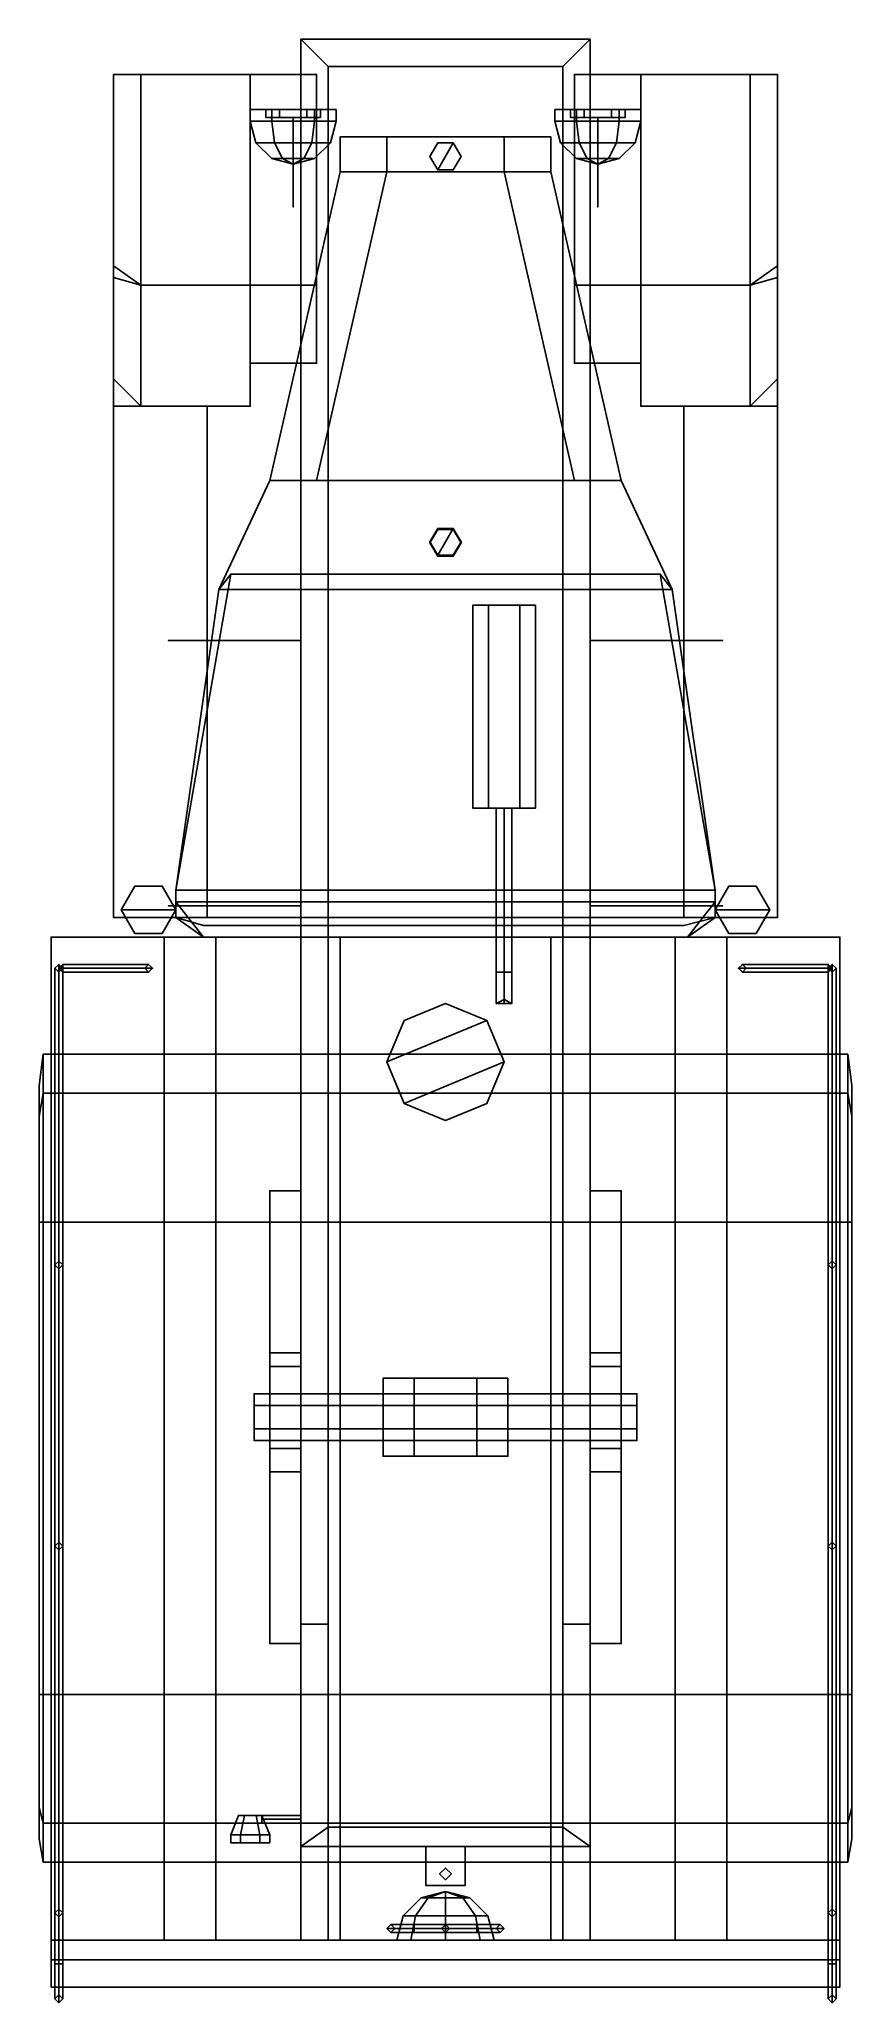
# Model space of a CAD drawing. Extents: x -1.04 to 1.04, y -2.63 to 2.4.
import ezdxf

# ---------------------------------------------------------------- set-up
doc = ezdxf.new("R2010")
doc.units = 0
doc.layers.get('0').update_dxf_attribs({"linetype": 'CONTINUOUS'})
doc.layers.add('BALANCIER', color=5, linetype='CONTINUOUS')
doc.layers.add('MUDGUARDS', color=6, linetype='CONTINUOUS')

msp = doc.modelspace()

# ---------------------------------------------------------------- linework, layer by layer
for points in [[(-0.37, 2.4, 0.48), (-0.37, -1.66, 0.48), (-0.37, -1.66, 0.64), (-0.37, 2.4, 0.64)], [(-0.3, 2.33, 0.48), (-0.3, -1.66, 0.48), (-0.37, -1.66, 0.48), (-0.37, 2.4, 0.48)], [(-0.37, 2.4, 0.64), (-0.37, 0.1, 0.64), (-0.3, 0.1, 0.64), (-0.3, 2.33, 0.64)], [(-0.37, 2.4, 0.64), (-0.3, 2.33, 0.64), (0.3, 2.33, 0.64), (0.37, 2.4, 0.64)], [(0.37, 2.4, 0.64), (0.37, 2.4, 0.48), (-0.37, 2.4, 0.48), (-0.37, 2.4, 0.64)], [(0.37, 2.4, 0.48), (0.3, 2.33, 0.48), (-0.3, 2.33, 0.48), (-0.37, 2.4, 0.48)], [(0.3, 2.33, 0.64), (0.3, 0.1, 0.64), (0.37, 0.1, 0.64), (0.37, 2.4, 0.64)], [(0.37, 2.4, 0.48), (0.37, -1.66, 0.48), (0.3, -1.66, 0.48), (0.3, 2.33, 0.48)], [(0.37, -1.66, 0.64), (0.37, -1.66, 0.48), (0.37, 2.4, 0.48), (0.37, 2.4, 0.64)], [(-0.3, -1.66, 0.64), (-0.3, -1.66, 0.48), (-0.3, 2.33, 0.48), (-0.3, 2.33, 0.64)], [(-0.3, 2.33, 0.64), (-0.3, 2.33, 0.48), (0.3, 2.33, 0.48), (0.3, 2.33, 0.64)], [(0.3, 2.33, 0.48), (0.3, -1.66, 0.48), (0.3, -1.66, 0.64), (0.3, 2.33, 0.64)], [(-0.445, 2.22, 1.1853), (-0.5, 2.22, 1.09), (-0.5, 2.19, 1.09), (-0.445, 2.19, 1.1853)], [(-0.5, 2.22, 1.09), (-0.445, 2.22, 0.9947), (-0.445, 2.19, 0.9947), (-0.5, 2.19, 1.09)], [(-0.28, 2.22, 1.09), (-0.5, 2.22, 1.09), (-0.445, 2.22, 1.1853), (-0.335, 2.22, 1.1853)], [(-0.335, 2.22, 0.9947), (-0.445, 2.22, 0.9947), (-0.5, 2.22, 1.09), (-0.28, 2.22, 1.09)], [(-0.425, 2.22, 0.9806), (-0.46, 2.22, 0.92), (-0.46, 2.2, 0.92), (-0.425, 2.2, 0.9806)], [(-0.46, 2.22, 0.92), (-0.425, 2.22, 0.8594), (-0.425, 2.2, 0.8594), (-0.46, 2.2, 0.92)], [(-0.46, 2.22, 0.92), (-0.32, 2.22, 0.92), (-0.355, 2.22, 0.8594), (-0.425, 2.22, 0.8594)], [(-0.425, 2.22, 0.9806), (-0.355, 2.22, 0.9806), (-0.32, 2.22, 0.92), (-0.46, 2.22, 0.92)], [(-0.335, 2.22, 1.1853), (-0.445, 2.22, 1.1853), (-0.445, 2.19, 1.1853), (-0.335, 2.19, 1.1853)], [(-0.445, 2.22, 0.9947), (-0.335, 2.22, 0.9947), (-0.335, 2.19, 0.9947), (-0.445, 2.19, 0.9947)], [(-0.355, 2.22, 0.9806), (-0.425, 2.22, 0.9806), (-0.425, 2.2, 0.9806), (-0.355, 2.2, 0.9806)], [(-0.425, 2.22, 0.8594), (-0.355, 2.22, 0.8594), (-0.355, 2.2, 0.8594), (-0.425, 2.2, 0.8594)], [(-0.32, 2.22, 0.92), (-0.355, 2.22, 0.9806), (-0.355, 2.2, 0.9806), (-0.32, 2.2, 0.92)], [(-0.355, 2.22, 0.8594), (-0.32, 2.22, 0.92), (-0.32, 2.2, 0.92), (-0.355, 2.2, 0.8594)], [(-0.28, 2.22, 1.09), (-0.335, 2.22, 1.1853), (-0.335, 2.19, 1.1853), (-0.28, 2.19, 1.09)], [(-0.335, 2.22, 0.9947), (-0.28, 2.22, 1.09), (-0.28, 2.19, 1.09), (-0.335, 2.19, 0.9947)], [(0.445, 2.22, 0.9947), (0.335, 2.22, 0.9947), (0.28, 2.22, 1.09), (0.5, 2.22, 1.09)], [(0.28, 2.22, 1.09), (0.335, 2.22, 0.9947), (0.335, 2.19, 0.9947), (0.28, 2.19, 1.09)], [(0.5, 2.22, 1.09), (0.28, 2.22, 1.09), (0.335, 2.22, 1.1853), (0.445, 2.22, 1.1853)], [(0.335, 2.22, 1.1853), (0.28, 2.22, 1.09), (0.28, 2.19, 1.09), (0.335, 2.19, 1.1853)], [(0.32, 2.22, 0.92), (0.46, 2.22, 0.92), (0.425, 2.22, 0.8594), (0.355, 2.22, 0.8594)], [(0.32, 2.22, 0.92), (0.355, 2.22, 0.8594), (0.355, 2.2, 0.8594), (0.32, 2.2, 0.92)], [(0.355, 2.22, 0.9806), (0.425, 2.22, 0.9806), (0.46, 2.22, 0.92), (0.32, 2.22, 0.92)], [(0.355, 2.22, 0.9806), (0.32, 2.22, 0.92), (0.32, 2.2, 0.92), (0.355, 2.2, 0.9806)], [(0.335, 2.22, 0.9947), (0.445, 2.22, 0.9947), (0.445, 2.19, 0.9947), (0.335, 2.19, 0.9947)], [(0.445, 2.22, 1.1853), (0.335, 2.22, 1.1853), (0.335, 2.19, 1.1853), (0.445, 2.19, 1.1853)], [(0.425, 2.22, 0.9806), (0.355, 2.22, 0.9806), (0.355, 2.2, 0.9806), (0.425, 2.2, 0.9806)], [(0.355, 2.22, 0.8594), (0.425, 2.22, 0.8594), (0.425, 2.2, 0.8594), (0.355, 2.2, 0.8594)], [(0.425, 2.22, 0.8594), (0.46, 2.22, 0.92), (0.46, 2.2, 0.92), (0.425, 2.2, 0.8594)], [(0.46, 2.22, 0.92), (0.425, 2.22, 0.9806), (0.425, 2.2, 0.9806), (0.46, 2.2, 0.92)], [(0.445, 2.22, 0.9947), (0.5, 2.22, 1.09), (0.5, 2.19, 1.09), (0.445, 2.19, 0.9947)], [(0.5, 2.22, 1.09), (0.445, 2.22, 1.1853), (0.445, 2.19, 1.1853), (0.5, 2.19, 1.09)], [(-0.4853, 2.135, 1.09), (-0.5, 2.19, 1.09), (-0.445, 2.19, 0.9947), (-0.4376, 2.135, 1.0075)], [(-0.4376, 2.135, 1.1725), (-0.445, 2.19, 1.1853), (-0.5, 2.19, 1.09), (-0.4853, 2.135, 1.09)], [(-0.355, 2.2, 0.9806), (-0.425, 2.2, 0.9806), (-0.46, 2.2, 0.92), (-0.32, 2.2, 0.92)], [(-0.32, 2.2, 0.92), (-0.46, 2.2, 0.92), (-0.425, 2.2, 0.8594), (-0.355, 2.2, 0.8594)], [(-0.4376, 2.135, 1.0075), (-0.445, 2.19, 0.9947), (-0.335, 2.19, 0.9947), (-0.3424, 2.135, 1.0075)], [(-0.3424, 2.135, 1.1725), (-0.335, 2.19, 1.1853), (-0.445, 2.19, 1.1853), (-0.4376, 2.135, 1.1725)], [(-0.3424, 2.135, 1.0075), (-0.335, 2.19, 0.9947), (-0.28, 2.19, 1.09), (-0.2947, 2.135, 1.09)], [(-0.2947, 2.135, 1.09), (-0.28, 2.19, 1.09), (-0.335, 2.19, 1.1853), (-0.3424, 2.135, 1.1725)], [(0.2947, 2.135, 1.09), (0.28, 2.19, 1.09), (0.335, 2.19, 0.9947), (0.3424, 2.135, 1.0075)], [(0.3424, 2.135, 1.1725), (0.335, 2.19, 1.1853), (0.28, 2.19, 1.09), (0.2947, 2.135, 1.09)], [(0.46, 2.2, 0.92), (0.32, 2.2, 0.92), (0.355, 2.2, 0.8594), (0.425, 2.2, 0.8594)], [(0.425, 2.2, 0.9806), (0.355, 2.2, 0.9806), (0.32, 2.2, 0.92), (0.46, 2.2, 0.92)], [(0.3424, 2.135, 1.0075), (0.335, 2.19, 0.9947), (0.445, 2.19, 0.9947), (0.4376, 2.135, 1.0075)], [(0.4376, 2.135, 1.1725), (0.445, 2.19, 1.1853), (0.335, 2.19, 1.1853), (0.3424, 2.135, 1.1725)], [(0.4376, 2.135, 1.0075), (0.445, 2.19, 0.9947), (0.5, 2.19, 1.09), (0.4853, 2.135, 1.09)], [(0.4853, 2.135, 1.09), (0.5, 2.19, 1.09), (0.445, 2.19, 1.1853), (0.4376, 2.135, 1.1725)], [(-0.445, 2.0947, 1.09), (-0.4853, 2.135, 1.09), (-0.4376, 2.135, 1.0075), (-0.4175, 2.0947, 1.0424)], [(-0.4175, 2.0947, 1.1376), (-0.4376, 2.135, 1.1725), (-0.4853, 2.135, 1.09), (-0.445, 2.0947, 1.09)], [(-0.4175, 2.0947, 1.0424), (-0.4376, 2.135, 1.0075), (-0.3424, 2.135, 1.0075), (-0.3625, 2.0947, 1.0424)], [(-0.3625, 2.0947, 1.1376), (-0.3424, 2.135, 1.1725), (-0.4376, 2.135, 1.1725), (-0.4175, 2.0947, 1.1376)], [(-0.3625, 2.0947, 1.0424), (-0.3424, 2.135, 1.0075), (-0.2947, 2.135, 1.09), (-0.335, 2.0947, 1.09)], [(-0.335, 2.0947, 1.09), (-0.2947, 2.135, 1.09), (-0.3424, 2.135, 1.1725), (-0.3625, 2.0947, 1.1376)], [(0.27, 2.15, 0.64), (0.27, 2.06, 0.64), (-0.27, 2.06, 0.64), (-0.27, 2.15, 0.64)], [(-0.27, 2.06, 0.64), (-0.27, 2.06, 1.19), (-0.27, 2.15, 1.19), (-0.27, 2.15, 0.64)], [(-0.27, 2.15, 0.64), (-0.27, 2.15, 1.19), (0.27, 2.15, 1.19), (0.27, 2.15, 0.64)], [(-0.27, 2.06, 1.19), (-0.15, 2.06, 1.28), (-0.15, 2.15, 1.28), (-0.27, 2.15, 1.19)], [(-0.27, 2.15, 1.19), (-0.15, 2.15, 1.28), (0.15, 2.15, 1.28), (0.27, 2.15, 1.19)], [(-0.15, 2.15, 1.28), (-0.15, 2.06, 1.28), (0.15, 2.06, 1.28), (0.15, 2.15, 1.28)], [(-0.02, 2.1346, 1.28), (-0.04, 2.1, 1.28), (-0.04, 2.1, 1.3), (-0.02, 2.1346, 1.3)], [(-0.02, 2.1346, 1.3), (-0.04, 2.1, 1.3), (-0.02, 2.0654, 1.3), (0.02, 2.1346, 1.3)], [(0.02, 2.1346, 1.28), (-0.02, 2.1346, 1.28), (-0.02, 2.1346, 1.3), (0.02, 2.1346, 1.3)], [(0.02, 2.1346, 1.3), (-0.02, 2.0654, 1.3), (0.02, 2.0654, 1.3), (0.04, 2.1, 1.3)], [(0.04, 2.1, 1.28), (0.02, 2.1346, 1.28), (0.02, 2.1346, 1.3), (0.04, 2.1, 1.3)], [(0.15, 2.15, 1.28), (0.15, 2.06, 1.28), (0.27, 2.06, 1.19), (0.27, 2.15, 1.19)], [(0.27, 2.15, 1.19), (0.27, 2.06, 1.19), (0.27, 2.06, 0.64), (0.27, 2.15, 0.64)], [(0.335, 2.0947, 1.09), (0.2947, 2.135, 1.09), (0.3424, 2.135, 1.0075), (0.3625, 2.0947, 1.0424)], [(0.3625, 2.0947, 1.1376), (0.3424, 2.135, 1.1725), (0.2947, 2.135, 1.09), (0.335, 2.0947, 1.09)], [(0.3625, 2.0947, 1.0424), (0.3424, 2.135, 1.0075), (0.4376, 2.135, 1.0075), (0.4175, 2.0947, 1.0424)], [(0.4175, 2.0947, 1.1376), (0.4376, 2.135, 1.1725), (0.3424, 2.135, 1.1725), (0.3625, 2.0947, 1.1376)], [(0.4175, 2.0947, 1.0424), (0.4376, 2.135, 1.0075), (0.4853, 2.135, 1.09), (0.445, 2.0947, 1.09)], [(0.445, 2.0947, 1.09), (0.4853, 2.135, 1.09), (0.4376, 2.135, 1.1725), (0.4175, 2.0947, 1.1376)], [(-0.39, 2.08, 1.09), (-0.445, 2.0947, 1.09), (-0.4175, 2.0947, 1.0424), (-0.39, 2.08, 1.09)], [(-0.39, 2.08, 1.09), (-0.4175, 2.0947, 1.1376), (-0.445, 2.0947, 1.09), (-0.39, 2.08, 1.09)], [(-0.39, 2.08, 1.09), (-0.4175, 2.0947, 1.0424), (-0.3625, 2.0947, 1.0424), (-0.39, 2.08, 1.09)], [(-0.39, 2.08, 1.09), (-0.3625, 2.0947, 1.1376), (-0.4175, 2.0947, 1.1376), (-0.39, 2.08, 1.09)], [(-0.39, 2.08, 1.09), (-0.3625, 2.0947, 1.0424), (-0.335, 2.0947, 1.09), (-0.39, 2.08, 1.09)], [(-0.39, 2.08, 1.09), (-0.335, 2.0947, 1.09), (-0.3625, 2.0947, 1.1376), (-0.39, 2.08, 1.09)], [(-0.04, 2.1, 1.28), (-0.02, 2.0654, 1.28), (-0.02, 2.0654, 1.3), (-0.04, 2.1, 1.3)], [(-0.02, 2.0654, 1.28), (0.02, 2.0654, 1.28), (0.02, 2.0654, 1.3), (-0.02, 2.0654, 1.3)], [(0.02, 2.0654, 1.28), (0.04, 2.1, 1.28), (0.04, 2.1, 1.3), (0.02, 2.0654, 1.3)], [(0.39, 2.08, 1.09), (0.335, 2.0947, 1.09), (0.3625, 2.0947, 1.0424), (0.39, 2.08, 1.09)], [(0.39, 2.08, 1.09), (0.3625, 2.0947, 1.1376), (0.335, 2.0947, 1.09), (0.39, 2.08, 1.09)], [(0.39, 2.08, 1.09), (0.3625, 2.0947, 1.0424), (0.4175, 2.0947, 1.0424), (0.39, 2.08, 1.09)], [(0.39, 2.08, 1.09), (0.4175, 2.0947, 1.1376), (0.3625, 2.0947, 1.1376), (0.39, 2.08, 1.09)], [(0.39, 2.08, 1.09), (0.4175, 2.0947, 1.0424), (0.445, 2.0947, 1.09), (0.39, 2.08, 1.09)], [(0.39, 2.08, 1.09), (0.445, 2.0947, 1.09), (0.4175, 2.0947, 1.1376), (0.39, 2.08, 1.09)], [(0.27, 2.06, 0.64), (0.45, 1.27, 0.64), (-0.45, 1.27, 0.64), (-0.27, 2.06, 0.64)], [(-0.45, 1.27, 0.64), (-0.45, 1.27, 1.19), (-0.27, 2.06, 1.19), (-0.27, 2.06, 0.64)], [(-0.45, 1.27, 1.19), (-0.33, 1.27, 1.3), (-0.15, 2.06, 1.28), (-0.27, 2.06, 1.19)], [(-0.15, 2.06, 1.28), (-0.33, 1.27, 1.3), (0.33, 1.27, 1.3), (0.15, 2.06, 1.28)], [(0.15, 2.06, 1.28), (0.33, 1.27, 1.3), (0.45, 1.27, 1.19), (0.27, 2.06, 1.19)], [(0.27, 2.06, 1.19), (0.45, 1.27, 1.19), (0.45, 1.27, 0.64), (0.27, 2.06, 0.64)], [(0.45, 1.27, 0.64), (0.58, 0.99, 0.64), (-0.58, 0.99, 0.64), (-0.45, 1.27, 0.64)], [(-0.45, 1.27, 1.3), (-0.58, 0.99, 1.34), (0.58, 0.99, 1.34), (0.45, 1.27, 1.3)], [(-0.58, 0.99, 0.64), (-0.58, 0.99, 1.34), (-0.45, 1.27, 1.3), (-0.45, 1.27, 0.64)], [(-0.45, 1.27, 1.19), (-0.45, 1.27, 1.3), (0.45, 1.27, 1.3), (0.45, 1.27, 1.19)], [(0.45, 1.27, 1.3), (0.58, 0.99, 1.34), (0.58, 0.99, 0.64), (0.45, 1.27, 0.64)], [(-0.02, 1.1471, 1.335), (-0.04, 1.1128, 1.3398), (-0.02, 1.0785, 1.3446), (0.02, 1.1471, 1.335)], [(-0.02, 1.1443, 1.3152), (-0.04, 1.11, 1.32), (-0.04, 1.1128, 1.3398), (-0.02, 1.1471, 1.335)], [(-0.04, 1.11, 1.32), (-0.02, 1.0757, 1.3248), (-0.02, 1.0785, 1.3446), (-0.04, 1.1128, 1.3398)], [(0.02, 1.1471, 1.335), (-0.02, 1.0785, 1.3446), (0.02, 1.0785, 1.3446), (0.04, 1.1128, 1.3398)], [(0.02, 1.1443, 1.3152), (-0.02, 1.1443, 1.3152), (-0.02, 1.1471, 1.335), (0.02, 1.1471, 1.335)], [(0.04, 1.11, 1.32), (0.02, 1.1443, 1.3152), (0.02, 1.1471, 1.335), (0.04, 1.1128, 1.3398)], [(0.02, 1.0757, 1.3248), (0.04, 1.11, 1.32), (0.04, 1.1128, 1.3398), (0.02, 1.0785, 1.3446)], [(-0.02, 1.0757, 1.3248), (0.02, 1.0757, 1.3248), (0.02, 1.0785, 1.3446), (-0.02, 1.0785, 1.3446)], [(-0.69, 0.22, 1.85), (0.69, 0.22, 1.85), (0.55, 1.03, 1.79), (-0.55, 1.03, 1.79)], [(-0.58, 0.99, 1.75), (-0.69, 0.22, 1.75), (-0.69, 0.22, 1.85), (-0.55, 1.03, 1.79)], [(-0.55, 1.03, 1.79), (0.55, 1.03, 1.79), (0.58, 0.99, 1.75), (-0.58, 0.99, 1.75)], [(0.55, 1.03, 1.79), (0.69, 0.22, 1.85), (0.69, 0.22, 1.75), (0.58, 0.99, 1.75)], [(0.58, 0.99, 0.64), (0.69, 0.22, 0.64), (-0.69, 0.22, 0.64), (-0.58, 0.99, 0.64)], [(-0.69, 0.22, 0.64), (-0.69, 0.22, 1.3), (-0.58, 0.99, 1.3), (-0.58, 0.99, 0.64)], [(-0.69, 0.22, 1.3), (-0.69, 0.22, 1.75), (-0.58, 0.99, 1.75), (-0.58, 0.99, 1.3)], [(0.58, 0.99, 0.64), (0.58, 0.99, 1.34), (-0.58, 0.99, 1.34), (-0.58, 0.99, 0.64)], [(-0.58, 0.99, 1.34), (-0.58, 0.99, 1.75), (0.58, 0.99, 1.75), (0.58, 0.99, 1.34)], [(0.58, 0.99, 1.3), (0.69, 0.22, 1.3), (0.69, 0.22, 0.64), (0.58, 0.99, 0.64)], [(0.58, 0.99, 1.75), (0.69, 0.22, 1.75), (0.69, 0.22, 1.3), (0.58, 0.99, 1.3)], [(0.11, 0.95, 0.4793), (0.07, 0.95, 0.41), (0.07, 0.43, 0.41), (0.11, 0.43, 0.4793)], [(0.07, 0.95, 0.41), (0.11, 0.95, 0.3407), (0.11, 0.43, 0.3407), (0.07, 0.43, 0.41)], [(0.23, 0.95, 0.41), (0.07, 0.95, 0.41), (0.11, 0.95, 0.4793), (0.19, 0.95, 0.4793)], [(0.19, 0.95, 0.3407), (0.11, 0.95, 0.3407), (0.07, 0.95, 0.41), (0.23, 0.95, 0.41)], [(0.19, 0.95, 0.4793), (0.11, 0.95, 0.4793), (0.11, 0.43, 0.4793), (0.19, 0.43, 0.4793)], [(0.11, 0.95, 0.3407), (0.19, 0.95, 0.3407), (0.19, 0.43, 0.3407), (0.11, 0.43, 0.3407)], [(0.23, 0.95, 0.41), (0.19, 0.95, 0.4793), (0.19, 0.43, 0.4793), (0.23, 0.43, 0.41)], [(0.19, 0.95, 0.3407), (0.23, 0.95, 0.41), (0.23, 0.43, 0.41), (0.19, 0.43, 0.3407)], [(0.19, 0.43, 0.4793), (0.11, 0.43, 0.4793), (0.07, 0.43, 0.41), (0.23, 0.43, 0.41)], [(0.23, 0.43, 0.41), (0.07, 0.43, 0.41), (0.11, 0.43, 0.3407), (0.19, 0.43, 0.3407)], [(0.15, 0.43, 0.41), (0.13, 0.43, 0.39), (0.13, 0.01, 0.39), (0.15, 0.01, 0.41)], [(0.13, 0.43, 0.39), (0.15, 0.43, 0.37), (0.15, 0.01, 0.37), (0.13, 0.01, 0.39)], [(0.17, 0.43, 0.39), (0.15, 0.43, 0.41), (0.15, 0.01, 0.41), (0.17, 0.01, 0.39)], [(0.15, 0.43, 0.37), (0.17, 0.43, 0.39), (0.17, 0.01, 0.39), (0.15, 0.01, 0.37)], [(-0.69, 0.17, 0.86), (-0.83, 0.17, 0.86), (-0.795, 0.2306, 0.86), (-0.725, 0.2306, 0.86)], [(-0.725, 0.2306, 1.45), (-0.795, 0.2306, 1.45), (-0.83, 0.17, 1.45), (-0.69, 0.17, 1.45)], [(-0.795, 0.2306, 0.86), (-0.83, 0.17, 0.86), (-0.83, 0.17, 1.45), (-0.795, 0.2306, 1.45)], [(-0.725, 0.2306, 0.86), (-0.795, 0.2306, 0.86), (-0.795, 0.2306, 1.45), (-0.725, 0.2306, 1.45)], [(-0.69, 0.17, 0.86), (-0.725, 0.2306, 0.86), (-0.725, 0.2306, 1.45), (-0.69, 0.17, 1.45)], [(0.69, 0.22, 0.64), (0.69, 0.15, 0.64), (-0.69, 0.15, 0.64), (-0.69, 0.22, 0.64)], [(-0.69, 0.15, 0.64), (-0.69, 0.15, 1.3), (-0.69, 0.22, 1.3), (-0.69, 0.22, 0.64)], [(-0.69, 0.15, 1.3), (-0.69, 0.19, 1.83), (-0.69, 0.22, 1.85), (-0.69, 0.22, 1.3)], [(-0.69, 0.22, 1.85), (-0.69, 0.19, 1.83), (0.69, 0.19, 1.83), (0.69, 0.22, 1.85)], [(-0.69, 0.22, 1.75), (0.69, 0.22, 1.75), (0.69, 0.22, 1.85), (-0.69, 0.22, 1.85)], [(0.725, 0.2306, 0.86), (0.69, 0.17, 0.86), (0.69, 0.17, 1.45), (0.725, 0.2306, 1.45)], [(0.795, 0.2306, 1.45), (0.725, 0.2306, 1.45), (0.69, 0.17, 1.45), (0.83, 0.17, 1.45)], [(0.83, 0.17, 0.86), (0.69, 0.17, 0.86), (0.725, 0.2306, 0.86), (0.795, 0.2306, 0.86)], [(0.69, 0.22, 1.3), (0.69, 0.15, 1.3), (0.69, 0.15, 0.64), (0.69, 0.22, 0.64)], [(0.69, 0.22, 1.85), (0.69, 0.19, 1.83), (0.69, 0.15, 1.3), (0.69, 0.22, 1.3)], [(0.795, 0.2306, 0.86), (0.725, 0.2306, 0.86), (0.725, 0.2306, 1.45), (0.795, 0.2306, 1.45)], [(0.83, 0.17, 0.86), (0.795, 0.2306, 0.86), (0.795, 0.2306, 1.45), (0.83, 0.17, 1.45)], [(-0.725, 0.1094, 0.86), (-0.795, 0.1094, 0.86), (-0.83, 0.17, 0.86), (-0.69, 0.17, 0.86)], [(-0.69, 0.17, 1.45), (-0.83, 0.17, 1.45), (-0.795, 0.1094, 1.45), (-0.725, 0.1094, 1.45)], [(-0.83, 0.17, 0.86), (-0.795, 0.1094, 0.86), (-0.795, 0.1094, 1.45), (-0.83, 0.17, 1.45)], [(-0.725, 0.1094, 0.86), (-0.69, 0.17, 0.86), (-0.69, 0.17, 1.45), (-0.725, 0.1094, 1.45)], [(-0.62, 0.1, 1.3), (-0.62, 0.1, 1.3), (-0.69, 0.19, 1.83), (-0.69, 0.15, 1.3)], [(-0.69, 0.19, 1.83), (-0.62, 0.1, 1.3), (0.62, 0.1, 1.3), (0.69, 0.19, 1.83)], [(0.69, 0.19, 1.83), (0.62, 0.1, 1.3), (0.62, 0.1, 1.3), (0.69, 0.15, 1.3)], [(0.69, 0.17, 0.86), (0.725, 0.1094, 0.86), (0.725, 0.1094, 1.45), (0.69, 0.17, 1.45)], [(0.83, 0.17, 1.45), (0.69, 0.17, 1.45), (0.725, 0.1094, 1.45), (0.795, 0.1094, 1.45)], [(0.795, 0.1094, 0.86), (0.725, 0.1094, 0.86), (0.69, 0.17, 0.86), (0.83, 0.17, 0.86)], [(0.795, 0.1094, 0.86), (0.83, 0.17, 0.86), (0.83, 0.17, 1.45), (0.795, 0.1094, 1.45)], [(-0.795, 0.1094, 0.86), (-0.725, 0.1094, 0.86), (-0.725, 0.1094, 1.45), (-0.795, 0.1094, 1.45)], [(-0.62, 0.1, 0.64), (-0.62, 0.1, 1.3), (-0.69, 0.15, 1.3), (-0.69, 0.15, 0.64)], [(0.69, 0.15, 0.64), (0.61, 0.13, 0.64), (-0.62, 0.13, 0.64), (-0.69, 0.15, 0.64)], [(0.69, 0.15, 1.3), (0.62, 0.1, 1.3), (0.62, 0.1, 0.64), (0.69, 0.15, 0.64)], [(0.725, 0.1094, 0.86), (0.795, 0.1094, 0.86), (0.795, 0.1094, 1.45), (0.725, 0.1094, 1.45)], [(-1.01, 0.1, 0.93), (-1.01, -2.47, 0.93), (-1.01, -2.47, 1.3), (-1.01, 0.1, 1.3)], [(-1.01, 0.1, 1.3), (-1.01, -2.47, 1.3), (-0.72, -2.47, 1.3), (-0.72, 0.1, 1.3)], [(1.01, 0.1, 1.3), (1.01, 0.1, 0.48), (-1.01, 0.1, 0.48), (-1.01, 0.1, 1.3)], [(-1.01, 0.1, 0.48), (-1.01, -0.2, 0.48), (-1.01, -0.3, 0.74), (-1.01, 0.1, 0.74)], [(1.01, 0.1, 0.48), (1.01, -0.2, 0.48), (-1.01, -0.2, 0.48), (-1.01, 0.1, 0.48)], [(-1.01, 0.1, 0.74), (-1.01, -0.3, 0.74), (-1.01, -0.63, 0.93), (-1.01, 0.1, 0.93)], [(-0.5882, 0.1, 1.6182), (-0.72, 0.1, 1.3), (-0.72, -2.47, 1.3), (-0.5882, -2.47, 1.6182)], [(0.5882, 0.1, 1.6182), (0.72, 0.1, 1.3), (-0.72, 0.1, 1.3), (-0.5882, 0.1, 1.6182)], [(-0.27, 0.1, 1.75), (-0.5882, 0.1, 1.6182), (-0.5882, -2.47, 1.6182), (-0.27, -2.47, 1.75)], [(0.27, 0.1, 1.75), (0.5882, 0.1, 1.6182), (-0.5882, 0.1, 1.6182), (-0.27, 0.1, 1.75)], [(-0.37, 0.1, 0.64), (-0.37, -2.47, 0.64), (-0.37, -2.47, 0.79), (-0.37, 0.1, 0.79)], [(-0.3, -2.47, 0.79), (-0.3, -2.47, 0.64), (-0.3, 0.1, 0.64), (-0.3, 0.1, 0.79)], [(0.27, 0.1, 1.75), (-0.27, 0.1, 1.75), (-0.27, -2.47, 1.75), (0.27, -2.47, 1.75)], [(0.5882, 0.1, 1.6182), (0.27, 0.1, 1.75), (0.27, -2.47, 1.75), (0.5882, -2.47, 1.6182)], [(0.3, 0.1, 0.64), (0.3, -2.47, 0.64), (0.3, -2.47, 0.79), (0.3, 0.1, 0.79)], [(0.37, -2.47, 0.79), (0.37, -2.47, 0.64), (0.37, 0.1, 0.64), (0.37, 0.1, 0.79)], [(0.72, 0.1, 1.3), (0.5882, 0.1, 1.6182), (0.5882, -2.47, 1.6182), (0.72, -2.47, 1.3)], [(0.72, 0.1, 1.3), (0.72, -2.47, 1.3), (1.01, -2.47, 1.3), (1.01, 0.1, 1.3)], [(1.01, -2.47, 1.3), (1.01, -2.47, 0.93), (1.01, 0.1, 0.93), (1.01, 0.1, 1.3)], [(1.01, -0.3, 0.74), (1.01, -0.2, 0.48), (1.01, 0.1, 0.48), (1.01, 0.1, 0.74)], [(1.01, -0.63, 0.93), (1.01, -0.3, 0.74), (1.01, 0.1, 0.74), (1.01, 0.1, 0.93)], [(-1, -2.53, 1.45), (-0.99, -2.53, 1.46), (-0.99, 0.03, 1.46), (-1, 0.02, 1.45)], [(-0.99, 0.03, 1.3), (-1, 0.02, 1.3), (-1, 0.02, 1.45), (-0.99, 0.03, 1.46)], [(-0.99, -2.53, 1.44), (-1, -2.53, 1.45), (-1, 0.02, 1.45), (-0.99, 0.01, 1.44)], [(-1, 0.02, 1.3), (-0.99, 0.01, 1.3), (-0.99, 0.01, 1.44), (-1, 0.02, 1.45)], [(-0.99, -2.53, 1.46), (-0.98, -2.53, 1.45), (-0.98, 0.02, 1.45), (-0.99, 0.03, 1.46)], [(-0.98, 0.02, 1.3), (-0.99, 0.03, 1.3), (-0.99, 0.03, 1.46), (-0.98, 0.02, 1.45)], [(-0.75, 0.02, 1.46), (-0.76, 0.03, 1.45), (-0.98, 0.03, 1.45), (-0.99, 0.02, 1.46)], [(-0.98, -2.53, 1.45), (-0.99, -2.53, 1.44), (-0.99, 0.01, 1.44), (-0.98, 0.02, 1.45)], [(-0.99, 0.01, 1.3), (-0.98, 0.02, 1.3), (-0.98, 0.02, 1.45), (-0.99, 0.01, 1.44)], [(-0.76, 0.01, 1.45), (-0.75, 0.02, 1.46), (-0.99, 0.02, 1.46), (-0.98, 0.01, 1.45)], [(-0.76, 0.03, 1.45), (-0.77, 0.02, 1.44), (-0.98, 0.02, 1.44), (-0.98, 0.03, 1.45)], [(-0.77, 0.02, 1.44), (-0.76, 0.01, 1.45), (-0.98, 0.01, 1.45), (-0.98, 0.02, 1.44)], [(-0.76, 0.03, 1.3), (-0.77, 0.02, 1.3), (-0.77, 0.02, 1.44), (-0.76, 0.03, 1.45)], [(-0.77, 0.02, 1.3), (-0.76, 0.01, 1.3), (-0.76, 0.01, 1.45), (-0.77, 0.02, 1.44)], [(-0.75, 0.02, 1.3), (-0.76, 0.03, 1.3), (-0.76, 0.03, 1.45), (-0.75, 0.02, 1.46)], [(-0.76, 0.01, 1.3), (-0.75, 0.02, 1.3), (-0.75, 0.02, 1.46), (-0.76, 0.01, 1.45)], [(0.15, 0.01, 0.41), (0.13, 0.01, 0.39), (0.13, -0.07, 0.37), (0.15, -0.07, 0.39)], [(0.13, 0.01, 0.39), (0.15, 0.01, 0.37), (0.15, -0.06, 0.35), (0.13, -0.07, 0.37)], [(0.17, 0.01, 0.39), (0.15, 0.01, 0.41), (0.15, -0.07, 0.39), (0.17, -0.07, 0.37)], [(0.15, 0.01, 0.37), (0.17, 0.01, 0.39), (0.17, -0.07, 0.37), (0.15, -0.06, 0.35)], [(0.76, 0.03, 1.45), (0.75, 0.02, 1.46), (0.99, 0.02, 1.46), (0.98, 0.03, 1.45)], [(0.76, 0.03, 1.3), (0.75, 0.02, 1.3), (0.75, 0.02, 1.46), (0.76, 0.03, 1.45)], [(0.75, 0.02, 1.46), (0.76, 0.01, 1.45), (0.98, 0.01, 1.45), (0.99, 0.02, 1.46)], [(0.75, 0.02, 1.3), (0.76, 0.01, 1.3), (0.76, 0.01, 1.45), (0.75, 0.02, 1.46)], [(0.77, 0.02, 1.44), (0.76, 0.03, 1.45), (0.98, 0.03, 1.45), (0.98, 0.02, 1.44)], [(0.77, 0.02, 1.3), (0.76, 0.03, 1.3), (0.76, 0.03, 1.45), (0.77, 0.02, 1.44)], [(0.76, 0.01, 1.45), (0.77, 0.02, 1.44), (0.98, 0.02, 1.44), (0.98, 0.01, 1.45)], [(0.76, 0.01, 1.3), (0.77, 0.02, 1.3), (0.77, 0.02, 1.44), (0.76, 0.01, 1.45)], [(0.99, 0.03, 1.3), (0.98, 0.02, 1.3), (0.98, 0.02, 1.45), (0.99, 0.03, 1.46)], [(0.98, -2.53, 1.45), (0.99, -2.53, 1.46), (0.99, 0.03, 1.46), (0.98, 0.02, 1.45)], [(0.98, 0.02, 1.3), (0.99, 0.01, 1.3), (0.99, 0.01, 1.44), (0.98, 0.02, 1.45)], [(0.99, -2.53, 1.44), (0.98, -2.53, 1.45), (0.98, 0.02, 1.45), (0.99, 0.01, 1.44)], [(1, 0.02, 1.3), (0.99, 0.03, 1.3), (0.99, 0.03, 1.46), (1, 0.02, 1.45)], [(0.99, -2.53, 1.46), (1, -2.53, 1.45), (1, 0.02, 1.45), (0.99, 0.03, 1.46)], [(0.99, 0.01, 1.3), (1, 0.02, 1.3), (1, 0.02, 1.45), (0.99, 0.01, 1.44)], [(1, -2.53, 1.45), (0.99, -2.53, 1.44), (0.99, 0.01, 1.44), (1, 0.02, 1.45)], [(0, -0.07, 1.84), (-0.1061, -0.1139, 1.84), (-0.15, -0.22, 1.84), (0.1061, -0.1139, 1.84)], [(0, -0.07, 1.75), (-0.1061, -0.1139, 1.75), (-0.1061, -0.1139, 1.84), (0, -0.07, 1.84)], [(0.1061, -0.1139, 1.75), (0, -0.07, 1.75), (0, -0.07, 1.84), (0.1061, -0.1139, 1.84)], [(0.15, -0.07, 0.39), (0.13, -0.07, 0.37), (0.15, -0.06, 0.35), (0.17, -0.07, 0.37)], [(-0.1061, -0.1139, 1.75), (-0.15, -0.22, 1.75), (-0.15, -0.22, 1.84), (-0.1061, -0.1139, 1.84)], [(0.1061, -0.1139, 1.84), (-0.15, -0.22, 1.84), (-0.1061, -0.3261, 1.84), (0.15, -0.22, 1.84)], [(0.15, -0.22, 1.75), (0.1061, -0.1139, 1.75), (0.1061, -0.1139, 1.84), (0.15, -0.22, 1.84)], [(-1.01, -0.3, 0.74), (-1.01, -0.2, 0.48), (1.01, -0.2, 0.48), (1.01, -0.3, 0.74)], [(-0.15, -0.22, 1.75), (-0.1061, -0.3261, 1.75), (-0.1061, -0.3261, 1.84), (-0.15, -0.22, 1.84)], [(0.15, -0.22, 1.84), (-0.1061, -0.3261, 1.84), (0, -0.37, 1.84), (0.1061, -0.3261, 1.84)], [(0.1061, -0.3261, 1.75), (0.15, -0.22, 1.75), (0.15, -0.22, 1.84), (0.1061, -0.3261, 1.84)], [(-1.01, -0.63, 0.93), (-1.01, -0.3, 0.74), (1.01, -0.3, 0.74), (1.01, -0.63, 0.93)], [(-0.1061, -0.3261, 1.75), (0, -0.37, 1.75), (0, -0.37, 1.84), (-0.1061, -0.3261, 1.84)], [(0, -0.37, 1.75), (0.1061, -0.3261, 1.75), (0.1061, -0.3261, 1.84), (0, -0.37, 1.84)], [(1.01, -0.63, 0.93), (1.01, -1.84, 0.93), (-1.01, -1.84, 0.93), (-1.01, -0.63, 0.93)], [(-0.99, -0.73, 1.3), (-1, -0.74, 1.3), (-1, -0.74, 1.45), (-0.99, -0.73, 1.44)], [(-1, -0.74, 1.3), (-0.99, -0.75, 1.3), (-0.99, -0.75, 1.44), (-1, -0.74, 1.45)], [(-0.98, -0.74, 1.3), (-0.99, -0.73, 1.3), (-0.99, -0.73, 1.44), (-0.98, -0.74, 1.45)], [(-0.99, -0.75, 1.3), (-0.98, -0.74, 1.3), (-0.98, -0.74, 1.45), (-0.99, -0.75, 1.44)], [(0.99, -0.73, 1.3), (0.98, -0.74, 1.3), (0.98, -0.74, 1.45), (0.99, -0.73, 1.44)], [(0.98, -0.74, 1.3), (0.99, -0.75, 1.3), (0.99, -0.75, 1.44), (0.98, -0.74, 1.45)], [(1, -0.74, 1.3), (0.99, -0.73, 1.3), (0.99, -0.73, 1.44), (1, -0.74, 1.45)], [(0.99, -0.75, 1.3), (1, -0.74, 1.3), (1, -0.74, 1.45), (0.99, -0.75, 1.44)], [(-0.99, -1.45, 1.3), (-1, -1.46, 1.3), (-1, -1.46, 1.45), (-0.99, -1.45, 1.44)], [(-0.98, -1.46, 1.3), (-0.99, -1.45, 1.3), (-0.99, -1.45, 1.44), (-0.98, -1.46, 1.45)], [(0.99, -1.45, 1.3), (0.98, -1.46, 1.3), (0.98, -1.46, 1.45), (0.99, -1.45, 1.44)], [(1, -1.46, 1.3), (0.99, -1.45, 1.3), (0.99, -1.45, 1.44), (1, -1.46, 1.45)], [(-1, -1.46, 1.3), (-0.99, -1.47, 1.3), (-0.99, -1.47, 1.44), (-1, -1.46, 1.45)], [(-0.99, -1.47, 1.3), (-0.98, -1.46, 1.3), (-0.98, -1.46, 1.45), (-0.99, -1.47, 1.44)], [(0.98, -1.46, 1.3), (0.99, -1.47, 1.3), (0.99, -1.47, 1.44), (0.98, -1.46, 1.45)], [(0.99, -1.47, 1.3), (1, -1.46, 1.3), (1, -1.46, 1.45), (0.99, -1.47, 1.44)], [(-0.37, -1.66, 0.64), (-0.37, -1.66, 0.57), (-0.3, -1.66, 0.57), (-0.3, -1.66, 0.64)], [(-0.37, -1.66, 0.55), (-0.37, -2.23, 0.55), (-0.37, -2.23, 0.64), (-0.37, -1.66, 0.64)], [(-0.3, -1.66, 0.55), (-0.3, -2.18, 0.55), (-0.37, -2.23, 0.55), (-0.37, -1.66, 0.55)], [(-0.3, -2.18, 0.64), (-0.3, -2.18, 0.55), (-0.3, -1.66, 0.55), (-0.3, -1.66, 0.64)], [(0.3, -1.66, 0.64), (0.3, -1.66, 0.57), (0.37, -1.66, 0.57), (0.37, -1.66, 0.64)], [(0.3, -1.66, 0.55), (0.3, -2.18, 0.55), (0.3, -2.18, 0.64), (0.3, -1.66, 0.64)], [(0.37, -1.66, 0.55), (0.37, -2.23, 0.55), (0.3, -2.18, 0.55), (0.3, -1.66, 0.55)], [(0.37, -2.23, 0.64), (0.37, -2.23, 0.55), (0.37, -1.66, 0.55), (0.37, -1.66, 0.64)], [(-1.01, -1.84, 0.93), (-1.01, -2.17, 0.74), (-1.01, -2.52, 0.74), (-1.01, -2.47, 0.93)], [(1.01, -1.84, 0.93), (1.01, -2.17, 0.74), (-1.01, -2.17, 0.74), (-1.01, -1.84, 0.93)], [(1.01, -2.52, 0.74), (1.01, -2.17, 0.74), (1.01, -1.84, 0.93), (1.01, -2.47, 0.93)], [(-0.525, -2.2, 0.5367), (-0.55, -2.2, 0.58), (-0.53, -2.15, 0.58), (-0.515, -2.15, 0.554)], [(-0.55, -2.2, 0.58), (-0.525, -2.2, 0.6233), (-0.515, -2.15, 0.606), (-0.53, -2.15, 0.58)], [(-0.515, -2.15, 0.606), (-0.485, -2.15, 0.606), (-0.47, -2.15, 0.58), (-0.53, -2.15, 0.58)], [(-0.53, -2.15, 0.58), (-0.47, -2.15, 0.58), (-0.485, -2.15, 0.554), (-0.515, -2.15, 0.554)], [(-0.475, -2.2, 0.5367), (-0.525, -2.2, 0.5367), (-0.515, -2.15, 0.554), (-0.485, -2.15, 0.554)], [(-0.525, -2.2, 0.6233), (-0.475, -2.2, 0.6233), (-0.485, -2.15, 0.606), (-0.515, -2.15, 0.606)], [(-0.45, -2.2, 0.58), (-0.475, -2.2, 0.5367), (-0.485, -2.15, 0.554), (-0.47, -2.15, 0.58)], [(-0.475, -2.2, 0.6233), (-0.45, -2.2, 0.58), (-0.47, -2.15, 0.58), (-0.485, -2.15, 0.606)], [(-0.37, -2.16, 0.58), (-0.37, -2.15, 0.57), (-0.47, -2.15, 0.57), (-0.47, -2.16, 0.58)], [(-0.37, -2.15, 0.57), (-0.37, -2.16, 0.56), (-0.47, -2.16, 0.56), (-0.47, -2.15, 0.57)], [(-0.37, -2.17, 0.57), (-0.37, -2.16, 0.58), (-0.47, -2.16, 0.58), (-0.47, -2.17, 0.57)], [(-0.37, -2.16, 0.56), (-0.37, -2.17, 0.57), (-0.47, -2.17, 0.57), (-0.47, -2.16, 0.56)], [(-1.01, -2.17, 0.74), (-1.01, -2.27, 0.48), (-1.01, -2.59, 0.48), (-1.01, -2.52, 0.74)], [(1.01, -2.17, 0.74), (1.01, -2.27, 0.48), (-1.01, -2.27, 0.48), (-1.01, -2.17, 0.74)], [(-0.525, -2.2, 0.6233), (-0.55, -2.2, 0.58), (-0.55, -2.22, 0.58), (-0.525, -2.22, 0.6233)], [(-0.55, -2.2, 0.58), (-0.525, -2.2, 0.5367), (-0.525, -2.22, 0.5367), (-0.55, -2.22, 0.58)], [(-0.475, -2.2, 0.6233), (-0.525, -2.2, 0.6233), (-0.525, -2.22, 0.6233), (-0.475, -2.22, 0.6233)], [(-0.525, -2.2, 0.5367), (-0.475, -2.2, 0.5367), (-0.475, -2.22, 0.5367), (-0.525, -2.22, 0.5367)], [(-0.45, -2.2, 0.58), (-0.475, -2.2, 0.6233), (-0.475, -2.22, 0.6233), (-0.45, -2.22, 0.58)], [(-0.475, -2.2, 0.5367), (-0.45, -2.2, 0.58), (-0.45, -2.22, 0.58), (-0.475, -2.22, 0.5367)], [(0.3, -2.18, 0.55), (0.37, -2.23, 0.55), (-0.37, -2.23, 0.55), (-0.3, -2.18, 0.55)], [(-0.3, -2.18, 0.64), (-0.37, -2.23, 0.64), (0.37, -2.23, 0.64), (0.3, -2.18, 0.64)], [(0.3, -2.18, 0.64), (0.3, -2.18, 0.55), (-0.3, -2.18, 0.55), (-0.3, -2.18, 0.64)], [(1.01, -2.59, 0.48), (1.01, -2.27, 0.48), (1.01, -2.17, 0.74), (1.01, -2.52, 0.74)], [(-0.475, -2.22, 0.6233), (-0.525, -2.22, 0.6233), (-0.55, -2.22, 0.58), (-0.45, -2.22, 0.58)], [(-0.45, -2.22, 0.58), (-0.55, -2.22, 0.58), (-0.525, -2.22, 0.5367), (-0.475, -2.22, 0.5367)], [(-0.3, -2.23, 0.64), (-0.3, -2.47, 0.64), (-0.37, -2.47, 0.64), (-0.37, -2.23, 0.64)], [(-0.37, -2.23, 0.64), (-0.37, -2.23, 0.55), (0.37, -2.23, 0.55), (0.37, -2.23, 0.64)], [(0.05, -2.23, 0.63), (-0.05, -2.23, 0.63), (-0.05, -2.33, 0.63), (0.05, -2.33, 0.63)], [(-0.05, -2.23, 0.63), (0.05, -2.23, 0.63), (0.05, -2.33, 0.63), (-0.05, -2.33, 0.63)], [(0.05, -2.23, 0.56), (-0.05, -2.23, 0.56), (-0.05, -2.33, 0.56), (0.05, -2.33, 0.56)], [(-0.05, -2.23, 0.56), (0.05, -2.23, 0.56), (0.05, -2.33, 0.56), (-0.05, -2.33, 0.56)], [(0.37, -2.23, 0.64), (0.37, -2.47, 0.64), (0.3, -2.47, 0.64), (0.3, -2.23, 0.64)], [(-1.01, -2.59, 0.48), (-1.01, -2.27, 0.48), (1.01, -2.27, 0.48), (1.01, -2.59, 0.48)], [(0, -2.285, 0.51), (-0.015, -2.3, 0.51), (-0.015, -2.3, 0.63), (0, -2.285, 0.63)], [(0, -2.285, 0.51), (0.015, -2.3, 0.51), (0, -2.315, 0.51), (-0.015, -2.3, 0.51)], [(-0.015, -2.3, 0.51), (0, -2.315, 0.51), (0, -2.315, 0.63), (-0.015, -2.3, 0.63)], [(0.015, -2.3, 0.51), (0, -2.285, 0.51), (0, -2.285, 0.63), (0.015, -2.3, 0.63)], [(0, -2.315, 0.51), (0.015, -2.3, 0.51), (0.015, -2.3, 0.63), (0, -2.315, 0.63)], [(-0.0625, -2.3617, 1.97), (-0.1083, -2.4075, 1.97), (-0.0765, -2.4075, 2.0465), (-0.0442, -2.3617, 2.0142)], [(-0.0442, -2.3617, 1.9258), (-0.0765, -2.4075, 1.8935), (-0.1083, -2.4075, 1.97), (-0.0625, -2.3617, 1.97)], [(-0.0442, -2.3617, 2.0142), (-0.0765, -2.4075, 2.0465), (0, -2.4075, 2.0783), (0, -2.3617, 2.0325)], [(0, -2.3617, 1.9075), (0, -2.4075, 1.8617), (-0.0765, -2.4075, 1.8935), (-0.0442, -2.3617, 1.9258)], [(0, -2.345, 1.97), (-0.0625, -2.3617, 1.97), (-0.0442, -2.3617, 2.0142), (0, -2.345, 1.97)], [(0, -2.345, 1.97), (-0.0442, -2.3617, 1.9258), (-0.0625, -2.3617, 1.97), (0, -2.345, 1.97)], [(0, -2.345, 1.97), (-0.0442, -2.3617, 2.0142), (0, -2.3617, 2.0325), (0, -2.345, 1.97)], [(0, -2.345, 1.97), (0, -2.3617, 1.9075), (-0.0442, -2.3617, 1.9258), (0, -2.345, 1.97)], [(0, -2.345, 1.97), (0, -2.3617, 2.0325), (0.0442, -2.3617, 2.0142), (0, -2.345, 1.97)], [(0, -2.345, 1.97), (0.0442, -2.3617, 2.0142), (0.0625, -2.3617, 1.97), (0, -2.345, 1.97)], [(0, -2.345, 1.97), (0.0625, -2.3617, 1.97), (0.0442, -2.3617, 1.9258), (0, -2.345, 1.97)], [(0, -2.345, 1.97), (0.0442, -2.3617, 1.9258), (0, -2.3617, 1.9075), (0, -2.345, 1.97)], [(0, -2.3617, 2.0325), (0, -2.4075, 2.0783), (0.0765, -2.4075, 2.0465), (0.0442, -2.3617, 2.0142)], [(0.0442, -2.3617, 1.9258), (0.0765, -2.4075, 1.8935), (0, -2.4075, 1.8617), (0, -2.3617, 1.9075)], [(0.0442, -2.3617, 2.0142), (0.0765, -2.4075, 2.0465), (0.1083, -2.4075, 1.97), (0.0625, -2.3617, 1.97)], [(0.0625, -2.3617, 1.97), (0.1083, -2.4075, 1.97), (0.0765, -2.4075, 1.8935), (0.0442, -2.3617, 1.9258)], [(-0.99, -2.39, 1.3), (-1, -2.4, 1.3), (-1, -2.4, 1.45), (-0.99, -2.39, 1.44)], [(-1, -2.4, 1.3), (-0.99, -2.41, 1.3), (-0.99, -2.41, 1.44), (-1, -2.4, 1.45)], [(-0.98, -2.4, 1.3), (-0.99, -2.39, 1.3), (-0.99, -2.39, 1.44), (-0.98, -2.4, 1.45)], [(-0.99, -2.41, 1.3), (-0.98, -2.4, 1.3), (-0.98, -2.4, 1.45), (-0.99, -2.41, 1.44)], [(-0.1083, -2.4075, 1.97), (-0.125, -2.47, 1.97), (-0.0884, -2.47, 2.0584), (-0.0765, -2.4075, 2.0465)], [(-0.0765, -2.4075, 1.8935), (-0.0884, -2.47, 1.8816), (-0.125, -2.47, 1.97), (-0.1083, -2.4075, 1.97)], [(-0.0765, -2.4075, 2.0465), (-0.0884, -2.47, 2.0584), (0, -2.47, 2.095), (0, -2.4075, 2.0783)], [(0, -2.4075, 1.8617), (0, -2.47, 1.845), (-0.0884, -2.47, 1.8816), (-0.0765, -2.4075, 1.8935)], [(0, -2.4075, 2.0783), (0, -2.47, 2.095), (0.0884, -2.47, 2.0584), (0.0765, -2.4075, 2.0465)], [(0.0765, -2.4075, 1.8935), (0.0884, -2.47, 1.8816), (0, -2.47, 1.845), (0, -2.4075, 1.8617)], [(0.0765, -2.4075, 2.0465), (0.0884, -2.47, 2.0584), (0.125, -2.47, 1.97), (0.1083, -2.4075, 1.97)], [(0.1083, -2.4075, 1.97), (0.125, -2.47, 1.97), (0.0884, -2.47, 1.8816), (0.0765, -2.4075, 1.8935)], [(0.99, -2.39, 1.3), (0.98, -2.4, 1.3), (0.98, -2.4, 1.45), (0.99, -2.39, 1.44)], [(0.98, -2.4, 1.3), (0.99, -2.41, 1.3), (0.99, -2.41, 1.44), (0.98, -2.4, 1.45)], [(1, -2.4, 1.3), (0.99, -2.39, 1.3), (0.99, -2.39, 1.44), (1, -2.4, 1.45)], [(0.99, -2.41, 1.3), (1, -2.4, 1.3), (1, -2.4, 1.45), (0.99, -2.41, 1.44)], [(-0.15, -2.44, 1.89), (-0.14, -2.43, 1.89), (-0.08, -2.43, 1.82), (-0.08, -2.44, 1.81)], [(-0.15, -2.44, 1.97), (-0.14, -2.43, 1.97), (-0.14, -2.43, 1.89), (-0.15, -2.44, 1.89)], [(-0.14, -2.45, 1.97), (-0.13, -2.44, 1.97), (-0.14, -2.43, 1.97), (-0.15, -2.44, 1.97)], [(-0.14, -2.45, 1.89), (-0.15, -2.44, 1.89), (-0.08, -2.44, 1.81), (-0.08, -2.45, 1.82)], [(-0.14, -2.45, 1.97), (-0.15, -2.44, 1.97), (-0.15, -2.44, 1.89), (-0.14, -2.45, 1.89)], [(-0.14, -2.43, 1.89), (-0.13, -2.44, 1.89), (-0.08, -2.44, 1.83), (-0.08, -2.43, 1.82)], [(-0.14, -2.43, 1.97), (-0.13, -2.44, 1.97), (-0.13, -2.44, 1.89), (-0.14, -2.43, 1.89)], [(-0.13, -2.44, 1.89), (-0.14, -2.45, 1.89), (-0.08, -2.45, 1.82), (-0.08, -2.44, 1.83)], [(-0.13, -2.44, 1.97), (-0.14, -2.45, 1.97), (-0.14, -2.45, 1.89), (-0.13, -2.44, 1.89)], [(0.08, -2.44, 1.83), (0.08, -2.43, 1.82), (-0.08, -2.43, 1.82), (-0.08, -2.44, 1.83)], [(0.08, -2.43, 1.82), (0.08, -2.44, 1.81), (-0.08, -2.44, 1.81), (-0.08, -2.43, 1.82)], [(0.08, -2.44, 1.81), (0.08, -2.45, 1.82), (-0.08, -2.45, 1.82), (-0.08, -2.44, 1.81)], [(0.08, -2.45, 1.82), (0.08, -2.44, 1.83), (-0.08, -2.44, 1.83), (-0.08, -2.45, 1.82)], [(0, -2.43, 1.75), (-0.01, -2.44, 1.75), (-0.01, -2.44, 1.81), (0, -2.43, 1.82)], [(-0.01, -2.44, 1.75), (0, -2.45, 1.75), (0, -2.45, 1.82), (-0.01, -2.44, 1.81)], [(0.01, -2.44, 1.75), (0, -2.43, 1.75), (0, -2.43, 1.82), (0.01, -2.44, 1.81)], [(0, -2.45, 1.75), (0.01, -2.44, 1.75), (0.01, -2.44, 1.81), (0, -2.45, 1.82)], [(0.13, -2.44, 1.89), (0.14, -2.43, 1.89), (0.08, -2.43, 1.82), (0.08, -2.44, 1.83)], [(0.14, -2.43, 1.89), (0.15, -2.44, 1.89), (0.08, -2.44, 1.81), (0.08, -2.43, 1.82)], [(0.15, -2.44, 1.89), (0.14, -2.45, 1.89), (0.08, -2.45, 1.82), (0.08, -2.44, 1.81)], [(0.14, -2.45, 1.89), (0.13, -2.44, 1.89), (0.08, -2.44, 1.83), (0.08, -2.45, 1.82)], [(0.13, -2.44, 1.97), (0.14, -2.43, 1.97), (0.14, -2.43, 1.89), (0.13, -2.44, 1.89)], [(0.14, -2.45, 1.97), (0.15, -2.44, 1.97), (0.14, -2.43, 1.97), (0.13, -2.44, 1.97)], [(0.14, -2.45, 1.97), (0.13, -2.44, 1.97), (0.13, -2.44, 1.89), (0.14, -2.45, 1.89)], [(0.14, -2.43, 1.97), (0.15, -2.44, 1.97), (0.15, -2.44, 1.89), (0.14, -2.43, 1.89)], [(0.15, -2.44, 1.97), (0.14, -2.45, 1.97), (0.14, -2.45, 1.89), (0.15, -2.44, 1.89)], [(-1.01, -2.47, 1.3), (-1.01, -2.47, 0.93), (1.01, -2.47, 0.93), (1.01, -2.47, 1.3)], [(-1.01, -2.47, 0.93), (-1.01, -2.52, 0.74), (1.01, -2.52, 0.74), (1.01, -2.47, 0.93)], [(-1, -2.47, 1.16), (-0.99, -2.47, 1.15), (-0.99, -2.63, 1.15), (-1, -2.62, 1.16)], [(-0.99, -2.47, 1.17), (-1, -2.47, 1.16), (-1, -2.62, 1.16), (-0.99, -2.61, 1.17)], [(-0.99, -2.47, 1.15), (-0.98, -2.47, 1.16), (-0.98, -2.62, 1.16), (-0.99, -2.63, 1.15)], [(-0.98, -2.47, 1.16), (-0.99, -2.47, 1.17), (-0.99, -2.61, 1.17), (-0.98, -2.62, 1.16)], [(-0.5882, -2.47, 1.6182), (-0.72, -2.47, 1.3), (0.72, -2.47, 1.3), (0.5882, -2.47, 1.6182)], [(-0.27, -2.47, 1.75), (-0.5882, -2.47, 1.6182), (0.5882, -2.47, 1.6182), (0.27, -2.47, 1.75)], [(-0.0884, -2.47, 2.0584), (-0.125, -2.47, 1.97), (0.0884, -2.47, 2.0584), (0, -2.47, 2.095)], [(-0.125, -2.47, 1.97), (-0.0884, -2.47, 1.8816), (0.125, -2.47, 1.97), (0.0884, -2.47, 2.0584)], [(-0.0884, -2.47, 1.8816), (0, -2.47, 1.845), (0.0884, -2.47, 1.8816), (0.125, -2.47, 1.97)], [(0.98, -2.47, 1.16), (0.99, -2.47, 1.15), (0.99, -2.63, 1.15), (0.98, -2.62, 1.16)], [(0.99, -2.47, 1.17), (0.98, -2.47, 1.16), (0.98, -2.62, 1.16), (0.99, -2.61, 1.17)], [(0.99, -2.47, 1.15), (1, -2.47, 1.16), (1, -2.62, 1.16), (0.99, -2.63, 1.15)], [(1, -2.47, 1.16), (0.99, -2.47, 1.17), (0.99, -2.61, 1.17), (1, -2.62, 1.16)], [(-1.01, -2.52, 0.74), (-1.01, -2.59, 0.48), (1.01, -2.59, 0.48), (1.01, -2.52, 0.74)], [(-0.99, -2.53, 1.46), (-1, -2.53, 1.45), (-1, -2.62, 1.34), (-0.99, -2.63, 1.34)], [(-1, -2.53, 1.45), (-0.99, -2.53, 1.44), (-0.99, -2.61, 1.34), (-1, -2.62, 1.34)], [(-0.98, -2.53, 1.45), (-0.99, -2.53, 1.46), (-0.99, -2.63, 1.34), (-0.98, -2.62, 1.34)], [(-0.99, -2.53, 1.44), (-0.98, -2.53, 1.45), (-0.98, -2.62, 1.34), (-0.99, -2.61, 1.34)], [(0.99, -2.53, 1.46), (0.98, -2.53, 1.45), (0.98, -2.62, 1.34), (0.99, -2.63, 1.34)], [(0.98, -2.53, 1.45), (0.99, -2.53, 1.44), (0.99, -2.61, 1.34), (0.98, -2.62, 1.34)], [(1, -2.53, 1.45), (0.99, -2.53, 1.46), (0.99, -2.63, 1.34), (1, -2.62, 1.34)], [(0.99, -2.53, 1.44), (1, -2.53, 1.45), (1, -2.62, 1.34), (0.99, -2.61, 1.34)], [(-1, -2.62, 1.34), (-0.99, -2.61, 1.34), (-0.99, -2.61, 1.17), (-1, -2.62, 1.16)], [(-0.99, -2.61, 1.34), (-0.98, -2.62, 1.34), (-0.98, -2.62, 1.16), (-0.99, -2.61, 1.17)], [(0.98, -2.62, 1.34), (0.99, -2.61, 1.34), (0.99, -2.61, 1.17), (0.98, -2.62, 1.16)], [(0.99, -2.61, 1.34), (1, -2.62, 1.34), (1, -2.62, 1.16), (0.99, -2.61, 1.17)], [(-0.99, -2.63, 1.34), (-1, -2.62, 1.34), (-1, -2.62, 1.16), (-0.99, -2.63, 1.15)], [(-0.98, -2.62, 1.34), (-0.99, -2.63, 1.34), (-0.99, -2.63, 1.15), (-0.98, -2.62, 1.16)], [(0.99, -2.63, 1.34), (0.98, -2.62, 1.34), (0.98, -2.62, 1.16), (0.99, -2.63, 1.15)], [(1, -2.62, 1.34), (0.99, -2.63, 1.34), (0.99, -2.63, 1.15), (1, -2.62, 1.16)]]:
    msp.add_3dface(points)
at = {"layer": 'BALANCIER'}
for points in [[(-0.45, -0.55, 0.48), (-0.45, -0.55, 0.3), (-0.45, -0.93, 0.3), (-0.45, -0.965, 0.48)], [(-0.37, -0.55, 0.48), (-0.37, -0.55, 0.3), (-0.45, -0.55, 0.3), (-0.45, -0.55, 0.48)], [(-0.37, -0.55, 0.3), (-0.37, -1.71, 0.3), (-0.45, -1.71, 0.3), (-0.45, -0.55, 0.3)], [(-0.37, -0.965, 0.48), (-0.37, -0.55, 0.48), (-0.45, -0.55, 0.48), (-0.45, -0.965, 0.48)], [(-0.37, -0.93, 0.3), (-0.37, -0.55, 0.3), (-0.37, -0.55, 0.48), (-0.37, -0.965, 0.48)], [(0.45, -0.55, 0.3), (0.45, -1.71, 0.3), (0.37, -1.71, 0.3), (0.37, -0.55, 0.3)], [(0.37, -0.55, 0.48), (0.37, -0.55, 0.3), (0.37, -0.93, 0.3), (0.37, -0.965, 0.48)], [(0.45, -0.55, 0.48), (0.45, -0.55, 0.3), (0.37, -0.55, 0.3), (0.37, -0.55, 0.48)], [(0.45, -0.965, 0.48), (0.45, -0.55, 0.48), (0.37, -0.55, 0.48), (0.37, -0.965, 0.48)], [(0.45, -0.93, 0.3), (0.45, -0.55, 0.3), (0.45, -0.55, 0.48), (0.45, -0.965, 0.48)], [(-0.45, -0.93, 0.3), (-0.45, -1.33, 0.3), (-0.45, -1.21, 0.66), (-0.45, -1, 0.66)], [(-0.37, -1.21, 0.66), (-0.37, -1.33, 0.3), (-0.37, -0.93, 0.3), (-0.37, -1, 0.66)], [(0.37, -0.93, 0.3), (0.37, -1.33, 0.3), (0.37, -1.21, 0.66), (0.37, -1, 0.66)], [(0.45, -1.21, 0.66), (0.45, -1.33, 0.3), (0.45, -0.93, 0.3), (0.45, -1, 0.66)], [(-0.37, -1, 0.66), (-0.37, -0.965, 0.48), (-0.45, -0.965, 0.48), (-0.45, -1, 0.66)], [(-0.45, -1, 0.66), (-0.45, -1.21, 0.66), (-0.37, -1.21, 0.66), (-0.37, -1, 0.66)], [(0.45, -1, 0.66), (0.45, -0.965, 0.48), (0.37, -0.965, 0.48), (0.37, -1, 0.66)], [(0.37, -1, 0.66), (0.37, -1.21, 0.66), (0.45, -1.21, 0.66), (0.45, -1, 0.66)], [(-0.08, -1.03, 0.5686), (-0.16, -1.03, 0.43), (-0.16, -1.23, 0.43), (-0.08, -1.23, 0.5686)], [(-0.16, -1.03, 0.43), (-0.08, -1.03, 0.2914), (-0.08, -1.23, 0.2914), (-0.16, -1.23, 0.43)], [(0.16, -1.03, 0.43), (-0.16, -1.03, 0.43), (-0.08, -1.03, 0.5686), (0.08, -1.03, 0.5686)], [(0.08, -1.03, 0.2914), (-0.08, -1.03, 0.2914), (-0.16, -1.03, 0.43), (0.16, -1.03, 0.43)], [(0.08, -1.03, 0.5686), (-0.08, -1.03, 0.5686), (-0.08, -1.23, 0.5686), (0.08, -1.23, 0.5686)], [(-0.08, -1.03, 0.2914), (0.08, -1.03, 0.2914), (0.08, -1.23, 0.2914), (-0.08, -1.23, 0.2914)], [(0.16, -1.03, 0.43), (0.08, -1.03, 0.5686), (0.08, -1.23, 0.5686), (0.16, -1.23, 0.43)], [(0.08, -1.03, 0.2914), (0.16, -1.03, 0.43), (0.16, -1.23, 0.43), (0.08, -1.23, 0.2914)], [(0.49, -1.1, 0.482), (0.49, -1.07, 0.43), (-0.49, -1.07, 0.43), (-0.49, -1.1, 0.482)], [(0.49, -1.07, 0.43), (0.49, -1.1, 0.378), (-0.49, -1.1, 0.378), (-0.49, -1.07, 0.43)], [(-0.49, -1.07, 0.43), (-0.49, -1.19, 0.43), (-0.49, -1.16, 0.482), (-0.49, -1.1, 0.482)], [(-0.49, -1.1, 0.378), (-0.49, -1.16, 0.378), (-0.49, -1.19, 0.43), (-0.49, -1.07, 0.43)], [(0.49, -1.16, 0.482), (0.49, -1.1, 0.482), (-0.49, -1.1, 0.482), (-0.49, -1.16, 0.482)], [(0.49, -1.1, 0.378), (0.49, -1.16, 0.378), (-0.49, -1.16, 0.378), (-0.49, -1.1, 0.378)], [(0.49, -1.16, 0.482), (0.49, -1.19, 0.43), (0.49, -1.07, 0.43), (0.49, -1.1, 0.482)], [(0.49, -1.19, 0.43), (0.49, -1.16, 0.378), (0.49, -1.1, 0.378), (0.49, -1.07, 0.43)], [(0.49, -1.19, 0.43), (0.49, -1.16, 0.482), (-0.49, -1.16, 0.482), (-0.49, -1.19, 0.43)], [(0.49, -1.16, 0.378), (0.49, -1.19, 0.43), (-0.49, -1.19, 0.43), (-0.49, -1.16, 0.378)], [(-0.45, -1.21, 0.66), (-0.45, -1.27, 0.48), (-0.37, -1.27, 0.48), (-0.37, -1.21, 0.66)], [(0.08, -1.23, 0.5686), (-0.08, -1.23, 0.5686), (-0.16, -1.23, 0.43), (0.16, -1.23, 0.43)], [(0.16, -1.23, 0.43), (-0.16, -1.23, 0.43), (-0.08, -1.23, 0.2914), (0.08, -1.23, 0.2914)], [(0.37, -1.21, 0.66), (0.37, -1.27, 0.48), (0.45, -1.27, 0.48), (0.45, -1.21, 0.66)], [(-0.45, -1.33, 0.3), (-0.45, -1.71, 0.3), (-0.45, -1.71, 0.48), (-0.45, -1.27, 0.48)], [(-0.45, -1.27, 0.48), (-0.45, -1.71, 0.48), (-0.37, -1.71, 0.48), (-0.37, -1.27, 0.48)], [(-0.37, -1.71, 0.48), (-0.37, -1.71, 0.3), (-0.37, -1.33, 0.3), (-0.37, -1.27, 0.48)], [(0.37, -1.33, 0.3), (0.37, -1.71, 0.3), (0.37, -1.71, 0.48), (0.37, -1.27, 0.48)], [(0.37, -1.27, 0.48), (0.37, -1.71, 0.48), (0.45, -1.71, 0.48), (0.45, -1.27, 0.48)], [(0.45, -1.71, 0.48), (0.45, -1.71, 0.3), (0.45, -1.33, 0.3), (0.45, -1.27, 0.48)], [(-0.45, -1.71, 0.48), (-0.45, -1.71, 0.3), (-0.37, -1.71, 0.3), (-0.37, -1.71, 0.48)], [(0.37, -1.71, 0.48), (0.37, -1.71, 0.3), (0.45, -1.71, 0.3), (0.45, -1.71, 0.48)]]:
    msp.add_3dface(points, dxfattribs=at)
at = {"layer": 'MUDGUARDS'}
for points in [[(-0.78, 2.31, 1), (-0.85, 2.31, 0.93), (-0.85, 1.79, 0.93), (-0.78, 1.77, 1)], [(-0.85, 2.31, 0.93), (-0.78, 2.31, 1), (-0.78, 1.77, 1), (-0.85, 1.79, 0.93)], [(-0.5, 2.31, 1), (-0.78, 2.31, 1), (-0.78, 1.77, 1), (-0.5, 1.77, 1)], [(-0.78, 2.31, 1), (-0.5, 2.31, 1), (-0.5, 1.77, 1), (-0.78, 1.77, 1)], [(-0.33, 2.31, 0.65), (-0.5, 2.31, 1), (-0.5, 1.77, 1), (-0.33, 1.77, 0.65)], [(-0.5, 2.31, 1), (-0.33, 2.31, 0.65), (-0.33, 1.77, 0.65), (-0.5, 1.77, 1)], [(0.33, 2.31, 0.65), (0.5, 2.31, 1), (0.5, 1.77, 1), (0.33, 1.77, 0.65)], [(0.5, 2.31, 1), (0.33, 2.31, 0.65), (0.33, 1.77, 0.65), (0.5, 1.77, 1)], [(0.78, 2.31, 1), (0.5, 2.31, 1), (0.5, 1.77, 1), (0.78, 1.77, 1)], [(0.5, 2.31, 1), (0.78, 2.31, 1), (0.78, 1.77, 1), (0.5, 1.77, 1)], [(0.85, 2.31, 0.93), (0.78, 2.31, 1), (0.78, 1.77, 1), (0.85, 1.79, 0.93)], [(0.78, 2.31, 1), (0.85, 2.31, 0.93), (0.85, 1.79, 0.93), (0.78, 1.77, 1)], [(-0.39, 2.2, 1), (-0.39, 2.2, 0.77), (-0.39, 1.97, 0.77), (-0.39, 2.1, 1.04)], [(-0.39, 2.2, 0.77), (-0.39, 2.2, 1), (-0.39, 2.1, 1.04), (-0.39, 1.97, 0.77)], [(0.39, 2.2, 0.77), (0.39, 2.2, 1), (0.39, 2.1, 1.04), (0.39, 1.97, 0.77)], [(0.39, 2.2, 1), (0.39, 2.2, 0.77), (0.39, 1.97, 0.77), (0.39, 2.1, 1.04)], [(-0.78, 1.77, 1), (-0.85, 1.82, 0.93), (-0.85, 1.53, 0.42), (-0.78, 1.46, 0.45)], [(-0.85, 1.82, 0.93), (-0.78, 1.77, 1), (-0.78, 1.46, 0.45), (-0.85, 1.53, 0.42)], [(0.78, 1.77, 1), (0.85, 1.82, 0.93), (0.85, 1.53, 0.42), (0.78, 1.46, 0.45)], [(0.85, 1.82, 0.93), (0.78, 1.77, 1), (0.78, 1.46, 0.45), (0.85, 1.53, 0.42)], [(-0.78, 1.77, 1), (-0.5, 1.77, 1), (-0.5, 1.46, 0.45), (-0.78, 1.46, 0.45)], [(-0.5, 1.77, 1), (-0.78, 1.77, 1), (-0.78, 1.46, 0.45), (-0.5, 1.46, 0.45)], [(-0.5, 1.77, 1), (-0.33, 1.77, 0.65), (-0.33, 1.57, 0.65), (-0.5, 1.57, 0.65)], [(-0.33, 1.77, 0.65), (-0.5, 1.77, 1), (-0.5, 1.57, 0.65), (-0.33, 1.57, 0.65)], [(0.33, 1.77, 0.65), (0.5, 1.77, 1), (0.5, 1.57, 0.65), (0.33, 1.57, 0.65)], [(0.5, 1.77, 1), (0.33, 1.77, 0.65), (0.33, 1.57, 0.65), (0.5, 1.57, 0.65)], [(0.5, 1.77, 1), (0.78, 1.77, 1), (0.78, 1.46, 0.45), (0.5, 1.46, 0.45)], [(0.78, 1.77, 1), (0.5, 1.77, 1), (0.5, 1.46, 0.45), (0.78, 1.46, 0.45)], [(-0.85, 1.53, 0.42), (-0.85, 1.46, 0.45), (-0.85, 0.15, 0.45), (-0.85, 0.15, 0.42)], [(-0.85, 1.46, 0.45), (-0.85, 1.53, 0.42), (-0.85, 0.15, 0.42), (-0.85, 0.15, 0.45)], [(0.85, 1.46, 0.45), (0.85, 1.53, 0.42), (0.85, 0.15, 0.42), (0.85, 0.15, 0.45)], [(0.85, 1.53, 0.42), (0.85, 1.46, 0.45), (0.85, 0.15, 0.45), (0.85, 0.15, 0.42)], [(-0.61, 1.46, 0.45), (-0.85, 1.46, 0.45), (-0.85, 0.15, 0.45), (-0.61, 0.15, 0.45)], [(-0.85, 1.46, 0.45), (-0.61, 1.46, 0.45), (-0.61, 0.15, 0.45), (-0.85, 0.15, 0.45)], [(0.85, 1.46, 0.45), (0.61, 1.46, 0.45), (0.61, 0.15, 0.45), (0.85, 0.15, 0.45)], [(0.61, 1.46, 0.45), (0.85, 1.46, 0.45), (0.85, 0.15, 0.45), (0.61, 0.15, 0.45)], [(-0.37, 0.86, 0.45), (-0.71, 0.86, 0.45), (-0.5, 0.86, 0.61), (-0.37, 0.86, 0.61)], [(-0.71, 0.86, 0.45), (-0.37, 0.86, 0.45), (-0.37, 0.86, 0.61), (-0.5, 0.86, 0.61)], [(0.37, 0.86, 0.45), (0.71, 0.86, 0.45), (0.5, 0.86, 0.61), (0.37, 0.86, 0.61)], [(0.71, 0.86, 0.45), (0.37, 0.86, 0.45), (0.37, 0.86, 0.61), (0.5, 0.86, 0.61)], [(-0.71, 0.18, 0.45), (-0.37, 0.18, 0.45), (-0.37, 0.18, 0.61), (-0.5, 0.18, 0.61)], [(-0.37, 0.18, 0.45), (-0.71, 0.18, 0.45), (-0.5, 0.18, 0.61), (-0.37, 0.18, 0.61)], [(0.37, 0.18, 0.45), (0.71, 0.18, 0.45), (0.5, 0.18, 0.61), (0.37, 0.18, 0.61)], [(0.71, 0.18, 0.45), (0.37, 0.18, 0.45), (0.37, 0.18, 0.61), (0.5, 0.18, 0.61)], [(-1.04, -0.28, 0.48), (-1.03, -0.2, 0.48), (-1.03, -0.3, 0.74), (-1.04, -0.36, 0.71)], [(-1.03, -0.2, 0.48), (-1.04, -0.28, 0.48), (-1.04, -0.36, 0.71), (-1.03, -0.3, 0.74)], [(-1.03, -0.2, 0.48), (-1.01, -0.2, 0.48), (-1.01, -0.3, 0.74), (-1.03, -0.3, 0.74)], [(-1.01, -0.2, 0.48), (-1.03, -0.2, 0.48), (-1.03, -0.3, 0.74), (-1.01, -0.3, 0.74)], [(1.01, -0.2, 0.48), (1.03, -0.2, 0.48), (1.03, -0.3, 0.74), (1.01, -0.3, 0.74)], [(1.03, -0.2, 0.48), (1.01, -0.2, 0.48), (1.01, -0.3, 0.74), (1.03, -0.3, 0.74)], [(1.03, -0.2, 0.48), (1.04, -0.28, 0.48), (1.04, -0.36, 0.71), (1.03, -0.3, 0.74)], [(1.04, -0.28, 0.48), (1.03, -0.2, 0.48), (1.03, -0.3, 0.74), (1.04, -0.36, 0.71)], [(-1.03, -0.3, 0.74), (-1.04, -0.36, 0.71), (-1.04, -0.63, 0.86), (-1.03, -0.63, 0.93)], [(-1.04, -0.36, 0.71), (-1.03, -0.3, 0.74), (-1.03, -0.63, 0.93), (-1.04, -0.63, 0.86)], [(-1.01, -0.3, 0.74), (-1.03, -0.3, 0.74), (-1.03, -0.63, 0.93), (-1.01, -0.63, 0.93)], [(-1.03, -0.3, 0.74), (-1.01, -0.3, 0.74), (-1.01, -0.63, 0.93), (-1.03, -0.63, 0.93)], [(1.01, -0.3, 0.74), (1.03, -0.3, 0.74), (1.03, -0.63, 0.93), (1.01, -0.63, 0.93)], [(1.03, -0.3, 0.74), (1.01, -0.3, 0.74), (1.01, -0.63, 0.93), (1.03, -0.63, 0.93)], [(1.04, -0.36, 0.71), (1.03, -0.3, 0.74), (1.03, -0.63, 0.93), (1.04, -0.63, 0.86)], [(1.03, -0.3, 0.74), (1.04, -0.36, 0.71), (1.04, -0.63, 0.86), (1.03, -0.63, 0.93)], [(-1.04, -0.63, 0.86), (-1.03, -0.63, 0.93), (-1.03, -1.84, 0.93), (-1.04, -1.84, 0.86)], [(-1.03, -0.63, 0.93), (-1.04, -0.63, 0.86), (-1.04, -1.84, 0.86), (-1.03, -1.84, 0.93)], [(-1.03, -0.63, 0.93), (-1.01, -0.63, 0.93), (-1.01, -1.84, 0.93), (-1.03, -1.84, 0.93)], [(-1.01, -0.63, 0.93), (-1.03, -0.63, 0.93), (-1.03, -1.84, 0.93), (-1.01, -1.84, 0.93)], [(1.01, -0.63, 0.93), (1.03, -0.63, 0.93), (1.03, -1.84, 0.93), (1.01, -1.84, 0.93)], [(1.03, -0.63, 0.93), (1.01, -0.63, 0.93), (1.01, -1.84, 0.93), (1.03, -1.84, 0.93)], [(1.03, -0.63, 0.93), (1.04, -0.63, 0.86), (1.04, -1.84, 0.86), (1.03, -1.84, 0.93)], [(1.04, -0.63, 0.86), (1.03, -0.63, 0.93), (1.03, -1.84, 0.93), (1.04, -1.84, 0.86)], [(-1.04, -1.84, 0.86), (-1.03, -1.84, 0.93), (-1.03, -2.17, 0.74), (-1.04, -2.13, 0.69)], [(-1.03, -1.84, 0.93), (-1.04, -1.84, 0.86), (-1.04, -2.13, 0.69), (-1.03, -2.17, 0.74)], [(-1.03, -1.84, 0.93), (-1.01, -1.84, 0.93), (-1.01, -2.17, 0.74), (-1.03, -2.17, 0.74)], [(-1.01, -1.84, 0.93), (-1.03, -1.84, 0.93), (-1.03, -2.17, 0.74), (-1.01, -2.17, 0.74)], [(1.01, -1.84, 0.93), (1.03, -1.84, 0.93), (1.03, -2.17, 0.74), (1.01, -2.17, 0.74)], [(1.03, -1.84, 0.93), (1.01, -1.84, 0.93), (1.01, -2.17, 0.74), (1.03, -2.17, 0.74)], [(1.03, -1.84, 0.93), (1.04, -1.84, 0.86), (1.04, -2.13, 0.69), (1.03, -2.17, 0.74)], [(1.04, -1.84, 0.86), (1.03, -1.84, 0.93), (1.03, -2.17, 0.74), (1.04, -2.13, 0.69)], [(-1.03, -2.17, 0.74), (-1.04, -2.13, 0.69), (-1.04, -2.21, 0.48), (-1.03, -2.27, 0.48)], [(-1.04, -2.13, 0.69), (-1.03, -2.17, 0.74), (-1.03, -2.27, 0.48), (-1.04, -2.21, 0.48)], [(1.04, -2.13, 0.69), (1.03, -2.17, 0.74), (1.03, -2.27, 0.48), (1.04, -2.21, 0.48)], [(1.03, -2.17, 0.74), (1.04, -2.13, 0.69), (1.04, -2.21, 0.48), (1.03, -2.27, 0.48)], [(-1.01, -2.17, 0.74), (-1.03, -2.17, 0.74), (-1.03, -2.27, 0.48), (-1.01, -2.27, 0.48)], [(-1.03, -2.17, 0.74), (-1.01, -2.17, 0.74), (-1.01, -2.27, 0.48), (-1.03, -2.27, 0.48)], [(1.03, -2.17, 0.74), (1.01, -2.17, 0.74), (1.01, -2.27, 0.48), (1.03, -2.27, 0.48)], [(1.01, -2.17, 0.74), (1.03, -2.17, 0.74), (1.03, -2.27, 0.48), (1.01, -2.27, 0.48)]]:
    msp.add_3dface(points, dxfattribs=at)

doc.saveas('drawing.dxf')
